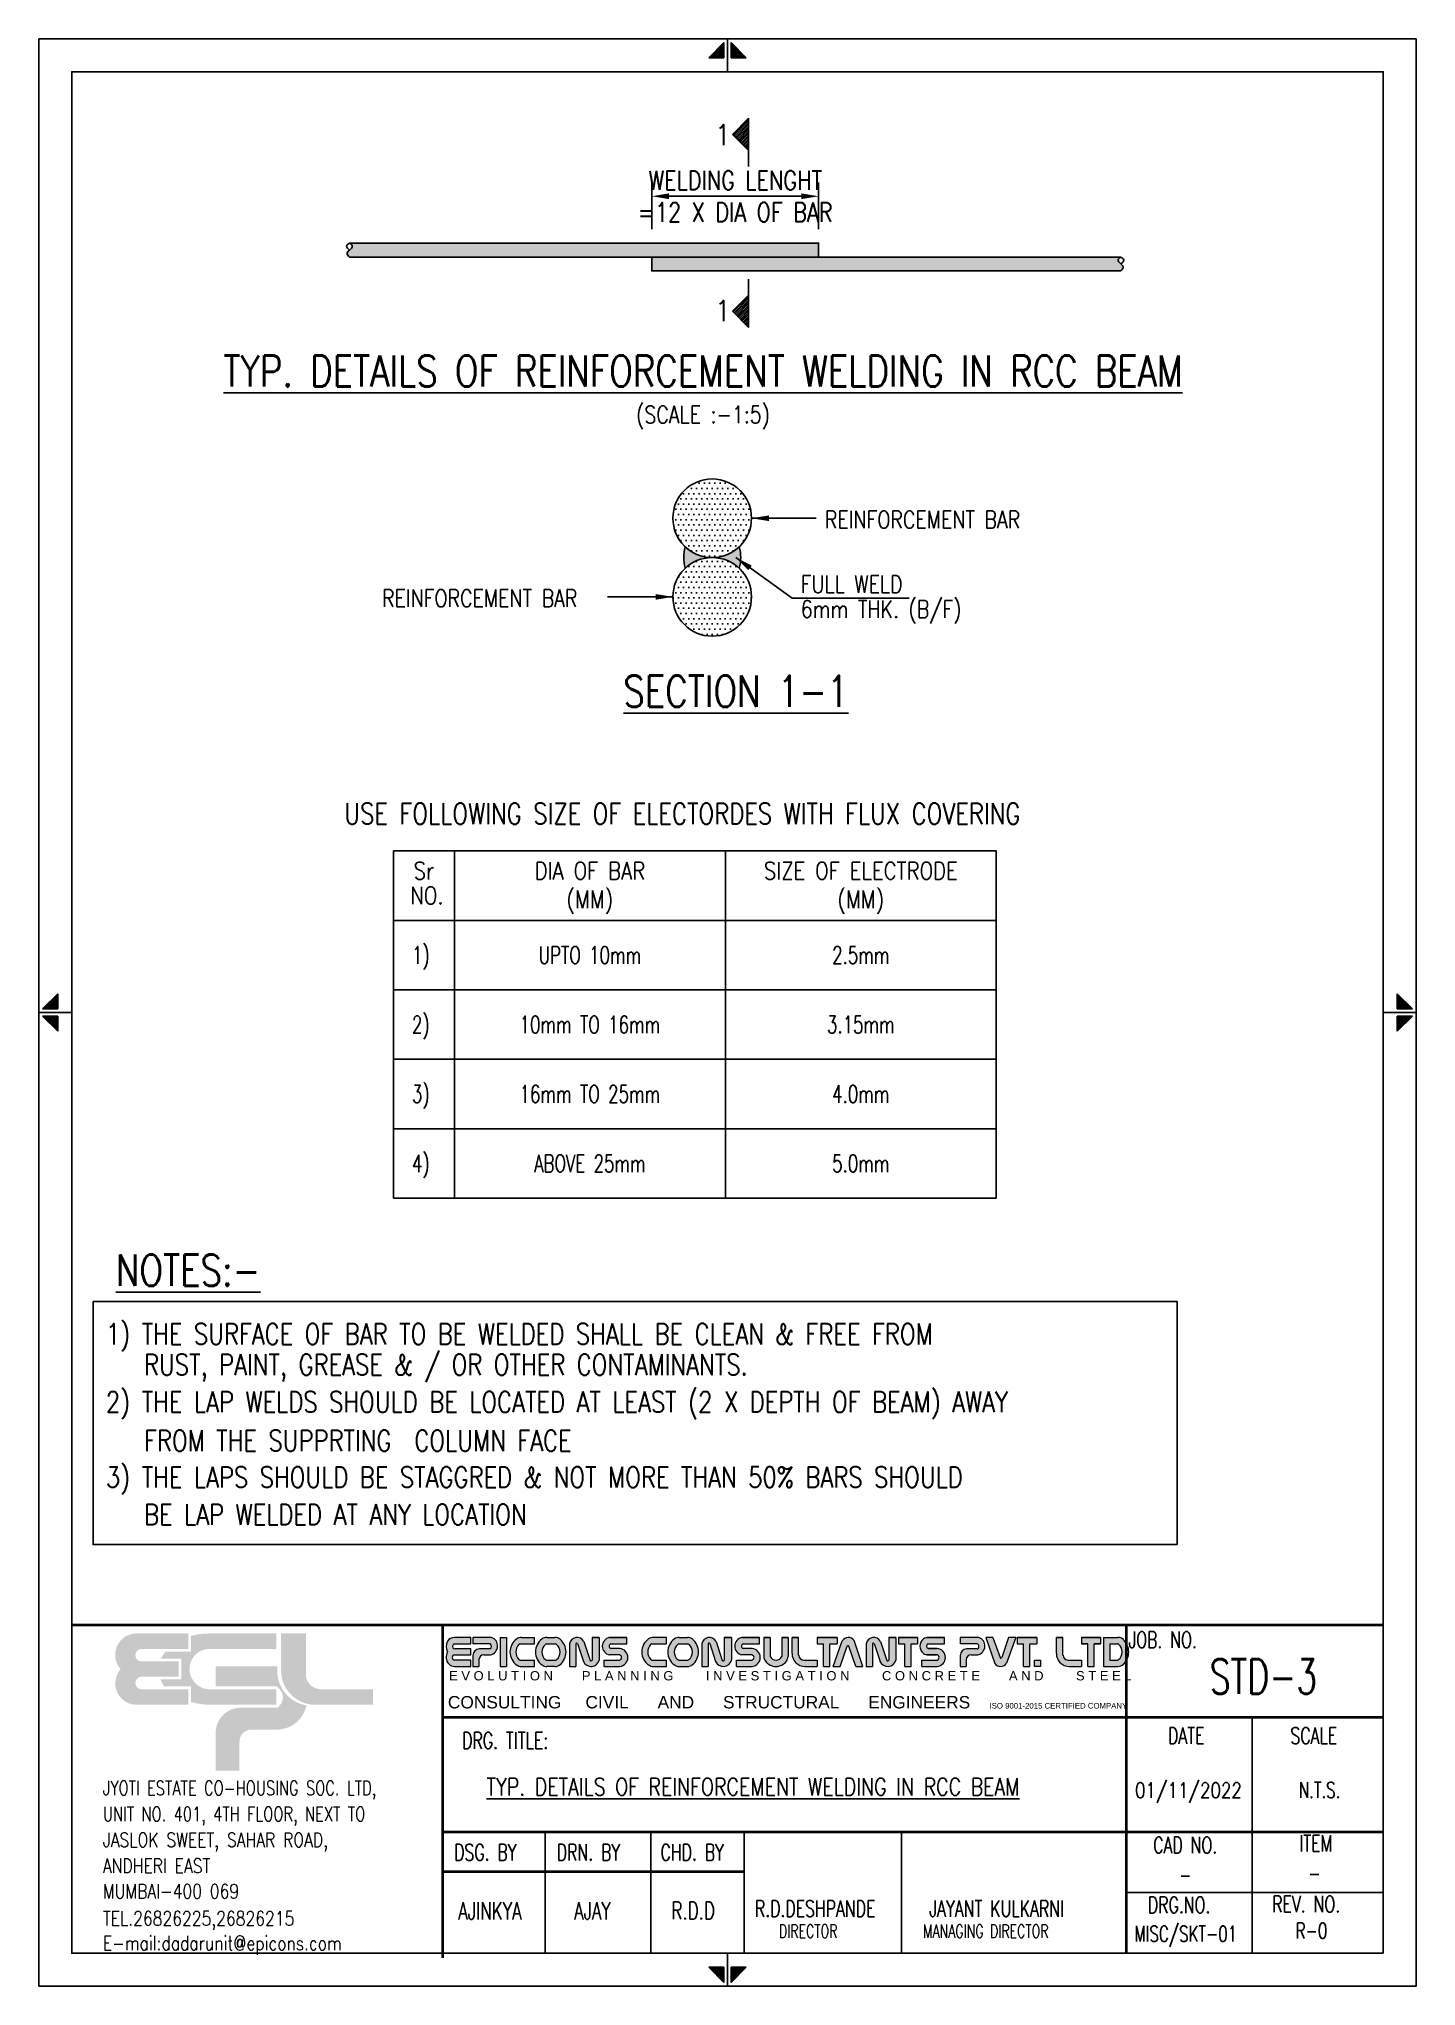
# Model space of a CAD drawing. Extents: x 482149 to 766876, y -388107 to -272741.
# Drawn here: x 510950 to 530774, y -388107 to -360072 of the extents above; entities that cross this region are included whole.
import ezdxf
from ezdxf.enums import TextEntityAlignment as Align
from ezdxf.lldxf.tags import DXFTag

# ---------------------------------------------------------------- set-up
doc = ezdxf.new("R2010")
doc.units = 0
doc.header["$LTSCALE"] = 500
doc.header["$MEASUREMENT"] = 0
doc.layers.get('DEFPOINTS').update_dxf_attribs({"color": 4})
doc.layers.add('00 ECPL LOGO', color=250, linetype='Continuous', lineweight=20)
doc.layers.add('00 ELEV-2', color=9, linetype='Continuous', lineweight=30)
for name, color, linetype in [('3CONRED', 1, 'Continuous'), ('CENTER LINE', 8, 'CENTER'), ('FRAME TABLE', 5, 'Continuous'), ('HACTH', 9, 'Continuous'), ('LINE CUT', 8, 'Continuous'), ('PNA', 10, 'Continuous'), ('REINFORCEMENT', 6, 'Continuous'), ('S-DIM-1', 5, 'Continuous'), ('S-MC', 3, 'Continuous'), ('S-SECTION MARK', 1, 'Continuous'), ('S-TEXT', 2, 'Continuous'), ('S-TEXT-1', 4, 'Continuous'), ('TEXT', 4, 'Continuous'), ('TEXT (SHEET)', 4, 'Continuous'), ('TEXT NORMAL', 4, 'Continuous'), ('TEXT SHEDULE BEAM', 4, 'Continuous'), ('TITLE', 4, 'Continuous')]:
    doc.layers.add(name, color=color, linetype=linetype)
doc.styles.add('ROMANS', font='simplex.shx', dxfattribs={"width": 0.8, "height": 275, "bigfont": 'bigfont.shx'})
doc.styles.add('SEC. TEXT', font='arial.ttf', dxfattribs={"height": 180})
tags = doc.linetypes.add('CENTER', pattern=[2, 1.25, -0.25, 0.25, -0.25]).pattern_tags.tags
tags[10:11] = [DXFTag(74, 4), DXFTag(75, 0), DXFTag(340, '0'), DXFTag(46, 1.0), DXFTag(50, 0.0), DXFTag(44, 0.0), DXFTag(45, 0.0)]
tags[8:9] = [DXFTag(74, 4), DXFTag(75, 0), DXFTag(340, '0'), DXFTag(46, 1.0), DXFTag(50, 0.0), DXFTag(44, 0.0), DXFTag(45, 0.0)]
tags[6:7] = [DXFTag(74, 4), DXFTag(75, 0), DXFTag(340, '0'), DXFTag(46, 1.0), DXFTag(50, 0.0), DXFTag(44, 0.0), DXFTag(45, 0.0)]
tags[4:5] = [DXFTag(74, 4), DXFTag(75, 0), DXFTag(340, '0'), DXFTag(46, 1.0), DXFTag(50, 0.0), DXFTag(44, 0.0), DXFTag(45, 0.0)]
doc.dimstyles.new('dim10', dxfattribs={"dimtxt": 250, "dimasz": 250, "dimexe": 200, "dimexo": 200, "dimgap": 100, "dimtad": 1, "dimdec": 0, "dimlfac": 0.1, "dimzin": 0, "dimdsep": 46, "dimtxsty": 'ROMANS', "dimcen": 0, "dimclrd": 5, "dimclre": 5, "dimclrt": 4, "dimadec": 0, "dimazin": 0, "dimtfac": 1, "dimtdec": 0, "dimtix": 1, "dimtofl": 0, "dimtmove": 2, "dimatfit": 3, "dimfxl": 0, "dimtolj": 1, "dimtzin": 0, "dimlwd": -1, "dimlwe": -1, "dimarcsym": 0})
doc.dimstyles.new('dim100', dxfattribs={"dimtxt": 250, "dimasz": 250, "dimexe": 200, "dimexo": 200, "dimgap": 100, "dimtad": 1, "dimdec": 0, "dimzin": 0, "dimdsep": 46, "dimtxsty": 'ROMANS', "dimcen": 0, "dimclrd": 5, "dimclre": 5, "dimclrt": 4, "dimadec": 0, "dimazin": 0, "dimtfac": 1, "dimtdec": 0, "dimtix": 1, "dimtofl": 0, "dimtmove": 2, "dimatfit": 3, "dimfxl": 0, "dimtolj": 1, "dimtzin": 0, "dimlwd": -1, "dimlwe": -1, "dimarcsym": 0})
doc.dimstyles.new('dim5', dxfattribs={"dimtxt": 250, "dimasz": 250, "dimexe": 200, "dimexo": 200, "dimgap": 100, "dimtad": 1, "dimdec": 0, "dimlfac": 0.05, "dimzin": 0, "dimdsep": 46, "dimtxsty": 'ROMANS', "dimcen": 0, "dimclrd": 5, "dimclre": 5, "dimclrt": 4, "dimadec": 0, "dimazin": 0, "dimtfac": 1, "dimtdec": 0, "dimtix": 1, "dimtofl": 0, "dimtmove": 2, "dimatfit": 3, "dimfxl": 0, "dimtolj": 1, "dimtzin": 0, "dimlwd": -1, "dimlwe": -1, "dimarcsym": 0})
pattern_1 = [(180, (527954.58, -322219.56), (-37.5, -75), [0, -75])]

msp = doc.modelspace()

# ---------------------------------------------------------------- texts
at = {"layer": 'S-DIM-1', "color": 4, "linetype": 'Continuous', "style": 'ROMANS', "width": 0.8}
for s, p in [('FULL WELD', (521916.35, -368048.284)), ('6mm THK. (B/F)', (521917.353, -368406.418))]:
    msp.add_text(s, height=250, dxfattribs=at).set_placement(p)
at = {"layer": 'S-SECTION MARK', "style": 'ROMANS', "width": 0.8}
msp.add_text('1', height=299.999, dxfattribs=at).set_placement((520792.751, -361452.682), align=Align.MIDDLE)
msp.add_text('1', height=299.999, rotation=360, dxfattribs=at).set_placement((520792.751, -363985.603), align=Align.MIDDLE)
at = {"layer": 'S-TEXT', "style": 'ROMANS', "width": 0.8}
for s, p in [('USE FOLLOWING SIZE OF ELECTORDES WITH FLUX COVERING ', (515346.871, -371377.292, -7.754)), ('1) THE SURFACE OF BAR TO BE WELDED SHALL BE CLEAN & FREE FROM', (511913.679, -378870.119, -7.754)), ('RUST, PAINT, GREASE & / OR OTHER CONTAMINANTS.', (512462.247, -379311.382, -7.754)), ('2) THE LAP WELDS SHOULD BE LOCATED AT LEAST (2 X DEPTH OF BEAM) AWAY ', (511913.679, -379846.473, -7.754)), ('FROM THE SUPPRTING  COLUMN FACE', (512462.247, -380405.22)), ('3) THE LAPS SHOULD BE STAGGRED & NOT MORE THAN 50% BARS SHOULD', (511913.679, -380930.731, -7.754)), ('BE LAP WELDED AT ANY LOCATION', (512462.247, -381467.865))]:
    msp.add_text(s, height=300.30612, dxfattribs=at).set_placement(p)
at = {"layer": 'S-TEXT', "style": 'ROMANS', "width": 0.83}
for s, p in [('Sr', (516491.682, -372049.105)), ('DIA OF BAR', (518881.743, -372049.105)), ('NO.', (516535.379, -372404.8)), ('(MM)', (518881.743, -372459.922))]:
    msp.add_text(s, height=250, dxfattribs=at).set_placement(p, align=Align.MIDDLE_CENTER)
for s, p in [('SIZE OF ELECTRODE', (522781.743, -372049.105)), ('(MM)', (522781.743, -372459.922))]:
    msp.add_text(s, height=250, rotation=360, dxfattribs=at).set_placement(p, align=Align.MIDDLE_CENTER)
at = {"layer": 'S-TEXT-1', "style": 'ROMANS', "width": 0.8}
for p in [(522264.494, -366992.79), (515889.951, -368124.822)]:
    msp.add_text('REINFORCEMENT BAR', height=250, dxfattribs=at).set_placement(p, align=Align.MIDDLE_LEFT)
at = {"layer": 'TEXT', "color": 1, "style": 'ROMANS', "width": 0.7}
msp.add_text('STD-3', height=500, dxfattribs=at).set_placement((527804.448, -383898.8, 0))
at = {"layer": 'TEXT', "color": 2, "style": 'ROMANS'}
for s, height, width, p in [('01/11/2022', 220, 0.8, (526728.07, -385398.064, 0)), ('N.T.S.', 225.949, 0.7, (529087.68, -385398.064, 0)), ('-', 225.949, 0.7, (527365.662, -386621.843, 0)), ('-', 225.949, 0.7, (529223.43, -386596.209, 0)), ('AJINKYA', 251.0544, 0.7, (516987.207, -387149.8, 0)), ('AJAY', 251.0544, 0.7, (518655.556, -387148.222, 0)), ('R.D.D', 251.0544, 0.7, (520055.947, -387146.572, 0)), ('MISC/SKT-01', 225.94899, 0.7, (526720.158, -387468.158, 0)), ('R-0', 225.949, 0.7, (529041.67, -387423.819, 0))]:
    msp.add_text(s, height=height, dxfattribs=dict(at, width=width)).set_placement(p)
at = {"layer": 'TEXT NORMAL', "insert": (520509.72, -365521.621), "char_height": 250, "attachment_point": 5, "style": 'ROMANS'}
msp.add_mtext('(SCALE :-1:5)', dxfattribs=at)
at = {"layer": 'TEXT SHEDULE BEAM', "style": 'ROMANS', "width": 0.7}
for s, p in [('1)', (516447.566, -373263.003)), ('UPTO 10mm', (518881.743, -373263.003)), ('2.5mm', (522781.743, -373263.003)), ('2)', (516447.566, -374263.003)), ('10mm TO 16mm', (518881.743, -374263.003)), ('3.15mm', (522781.743, -374263.003)), ('3)', (516447.566, -375263.003)), ('16mm TO 25mm', (518881.743, -375263.003)), ('4.0mm', (522781.743, -375263.003)), ('4)', (516447.566, -376263.003)), ('ABOVE 25mm', (518881.743, -376263.003)), ('5.0mm', (522781.743, -376263.003))]:
    msp.add_text(s, height=250, dxfattribs=at).set_placement(p, align=Align.MIDDLE_CENTER)
at = {"layer": 'TITLE', "style": 'ROMANS', "width": 0.8}
for s, p in [('%%UTYP. DETAILS OF REINFORCEMENT WELDING IN RCC BEAM', (520509.72, -364852.528)), ('%%USECTION 1-1', (520983.955, -369463.359))]:
    msp.add_text(s, height=450, dxfattribs=at).set_placement(p, align=Align.MIDDLE_CENTER)
msp.add_text('%%UNOTES:-', height=450, dxfattribs=at).set_placement((512056.668, -378025.678, 0))
at = {"layer": 'TITLE', "color": 6, "style": 'ROMANS', "width": 0.8}
msp.add_text('%%UTYP. DETAILS OF REINFORCEMENT WELDING IN RCC BEAM', height=250, dxfattribs=at).set_placement((517393.746, -385362.711, 0))

# ---------------------------------------------------------------- blocks, each defined once
blk = doc.blocks.new('MID')
at = {"layer": 'TEXT'}
for p, q in [((0, 0), (10, 0)), ((8.94, 1.07), (4.27, 5.74)), ((4.27, 5.74), (4.27, 1.07)), ((4.27, 1.07), (8.94, 1.07)), ((8.94, -1.07), (4.27, -5.74)), ((4.27, -1.07), (8.94, -1.07)), ((4.27, -5.74), (4.27, -1.07))]:
    blk.add_line(p, q, dxfattribs=at)
for points in [[(4.27, 5.74), (8.94, 1.07), (4.27, 1.07)], [(4.27, -5.74), (8.94, -1.07), (4.27, -1.07)]]:
    blk.add_solid(points, dxfattribs=at)
blk = doc.blocks.new('ecpl logo')
at = {"layer": '00 ECPL LOGO'}
for color, points in [(256, [(351, -827, 0.621111), (586, -1401), (1442, -1401), (1442, -1151), (682, -1151, -0.917622), (682, -948), (1285, -948), (1285, -702), (682, -702, -0.926164), (682, -501), (1442, -501), (1442, -251), (581, -251, 0.621111), (351, -827)]), (152, [(2940, -251), (2940, -863, 0.384329), (3453, -1401), (4422, -1401), (4422, -1151), (3582, -1151, -0.414214), (3340, -908), (3340, -251)]), (140, [(1887, -779), (1887, -1102), (2862, -1102, -0.232111), (2971, -1281, -0.194401), (2883, -1450), (2269, -1450, 0.364674), (1887, -1802), (1887, -2463), (2269, -2463), (2269, -1996, -0.414214), (2462, -1802), (2899, -1802, 0.338499), (3350, -1412, -0.371272), (2877, -839), (2877, -779)])]:
    blk.add_hatch(color=color, dxfattribs=at).paths.add_polyline_path(points)
h = blk.add_hatch(color=253, dxfattribs=at)
h.dxf.hatch_style = 1
h.paths.add_polyline_path([(995, -993, 0.07148), (1056, -1106), (1486, -1106), (1486, -1356, 0.065387), (1776, -1401), (2862, -1401), (2862, -1151), (1776, -1151, -0.910826), (1742, -501), (2862, -501), (2862, -251), (1776, -251, 0.069483), (1486, -291), (1486, -546), (1071, -546, 0.072407), (1003, -657), (1329, -657), (1329, -993)])
blk = doc.blocks.new('Prna4')
at = {"layer": '00 ECPL LOGO'}
h = blk.add_hatch(color=7, dxfattribs=at)
h.dxf.hatch_style = 1
h.paths.add_polyline_path([(-20439.15, 547.18), (-20439.15, 548.18), (-20441.64, 548.18, 0.261636), (-20442.69, 547.59, 0.285841), (-20442.68, 545.99, 0.344902), (-20442.5, 544.13, 0.204992), (-20441.61, 543.75), (-20439.15, 543.75), (-20439.15, 544.73), (-20441.55, 544.73, -1), (-20441.6, 545.52), (-20439.15, 545.52), (-20439.15, 546.43), (-20441.55, 546.43, -1), (-20441.56, 547.18)])
h = blk.add_hatch(color=7, dxfattribs=at)
h.dxf.hatch_style = 1
h.paths.add_polyline_path([(-20436, 548.18), (-20438.82, 548.18), (-20438.82, 547.18), (-20436.13, 547.18, -0.440545), (-20436.13, 546.43), (-20437.84, 546.43, 0.414214), (-20438.82, 545.44), (-20438.82, 543.75), (-20437.9, 543.75), (-20437.9, 544.79, -0.414214), (-20437.16, 545.52), (-20436.13, 545.52, 0.757811)])
h.paths.add_polyline_path([(-20433.7, 548.18), (-20434.66, 548.18), (-20434.66, 543.75), (-20433.7, 543.75)])
h.paths.add_polyline_path([(-20429.41, 548.18), (-20431.43, 548.18, 0.154275), (-20432.14, 547.95, 0.519672), (-20432.14, 543.97, 0.154275), (-20431.43, 543.75), (-20429.41, 543.75), (-20429.41, 544.73), (-20431.65, 544.73, -0.210356), (-20431.83, 544.81, -0.388707), (-20431.83, 547.1, -0.210356), (-20431.65, 547.18), (-20429.41, 547.18)])
h.paths.add_polyline_path([(-20426.31, 548.18), (-20427.56, 548.18, 0.159018), (-20428.28, 547.94, 0.507969), (-20428.28, 543.98, 0.159018), (-20427.56, 543.75), (-20426.31, 543.75, 0.173791), (-20425.52, 544.03, 0.472311), (-20425.52, 547.9, 0.173791)])
h.paths.add_polyline_path([(-20426.22, 547.18, -0.185052), (-20426.05, 547.11, -0.445894), (-20426.05, 544.79, -0.185052), (-20426.22, 544.73), (-20427.61, 544.73, -0.185052), (-20427.77, 544.79, -0.445894), (-20427.77, 547.11, -0.185052), (-20427.61, 547.18)], flags=16)
h.paths.add_polyline_path([(-20421.92, 547.58, 0.723435), (-20424.08, 547.18), (-20424.08, 543.75), (-20423.12, 543.75), (-20423.12, 547.18, -0.723435), (-20422.88, 547.27), (-20421.97, 544.52, 0.724077), (-20419.56, 544.73), (-20419.56, 548.18), (-20420.66, 548.18), (-20420.66, 544.74, -0.755661), (-20420.95, 544.65)])
h.paths.add_polyline_path([(-20415.34, 548.18), (-20418, 548.18, 0.823713), (-20418, 545.5), (-20416.43, 545.5, -0.713272), (-20416.43, 544.73), (-20418.81, 544.73), (-20418.81, 543.75), (-20416.43, 543.75, 0.900309), (-20416.43, 546.5), (-20417.8, 546.5, -0.746931), (-20417.8, 547.18), (-20415.34, 547.18)])
h = blk.add_hatch(color=7, dxfattribs=at)
h.dxf.hatch_style = 1
h.paths.add_polyline_path([(-20409.3, 548.18), (-20411.32, 548.18, 0.154275), (-20412.03, 547.95, 0.519672), (-20412.03, 543.97, 0.154275), (-20411.32, 543.75), (-20409.3, 543.75), (-20409.3, 544.73), (-20411.53, 544.73, -0.210932), (-20411.71, 544.81, -0.385278), (-20411.72, 547.09, -0.212895), (-20411.54, 547.18), (-20409.3, 547.18)])
h.paths.add_polyline_path([(-20405.34, 547.9, 0.173792), (-20406.12, 548.18), (-20407.37, 548.18, 0.159018), (-20408.1, 547.94, 0.507969), (-20408.1, 543.98, 0.159018), (-20407.37, 543.75), (-20406.12, 543.75, 0.173792), (-20405.34, 544.03, 0.472311)])
h.paths.add_polyline_path([(-20406.04, 547.18, -0.185053), (-20405.87, 547.11, -0.445893), (-20405.87, 544.79, -0.185053), (-20406.04, 544.73), (-20407.43, 544.73, -0.185053), (-20407.59, 544.79, -0.445893), (-20407.59, 547.11, -0.185053), (-20407.43, 547.18)], flags=16)
h.paths.add_polyline_path([(-20403.92, 547.18), (-20403.92, 543.75), (-20402.96, 543.75), (-20402.96, 547.18, -0.436861), (-20402.82, 547.32, -0.319738), (-20402.71, 547.24), (-20401.81, 544.52, 0.724077), (-20399.4, 544.73), (-20399.4, 548.18), (-20400.49, 548.18), (-20400.49, 544.74, -0.755661), (-20400.79, 544.65), (-20401.75, 547.58, 0.723435)])
h.paths.add_polyline_path([(-20395.14, 548.18), (-20397.8, 548.18, 0.823713), (-20397.8, 545.5), (-20396.23, 545.5, -0.713272), (-20396.23, 544.73), (-20398.62, 544.73), (-20398.62, 543.75), (-20396.23, 543.75, 0.900309), (-20396.23, 546.5), (-20397.61, 546.5, -0.746931), (-20397.61, 547.18), (-20395.14, 547.18)])
h.paths.add_polyline_path([(-20393.49, 548.18), (-20394.45, 548.18), (-20394.45, 545.28, 0.160106), (-20394.21, 544.56, 0.505303), (-20391.01, 544.56, 0.160106), (-20390.77, 545.28), (-20390.77, 548.18), (-20391.7, 548.18), (-20391.7, 545.29, -0.621318), (-20393.49, 545.29)])
h.paths.add_polyline_path([(-20389.15, 548.18), (-20390.15, 548.18), (-20390.15, 545.71, 0.414214), (-20388.19, 543.75), (-20386.33, 543.75), (-20386.33, 544.73), (-20388.41, 544.73, -0.414214), (-20389.15, 545.47)])
h.paths.add_polyline_path([(-20383.29, 548.18), (-20386.33, 548.18), (-20386.33, 547.2), (-20385.34, 547.2), (-20385.34, 543.75), (-20384.38, 543.75), (-20384.38, 547.2), (-20383.29, 547.2)])
h.paths.add_polyline_path([(-20380.69, 547.72, 0.539211), (-20382.5, 547.66), (-20383.91, 543.75), (-20382.8, 543.75), (-20381.74, 546.82, -0.708617), (-20381.51, 546.82), (-20380.41, 543.75), (-20379.34, 543.75)])
h.paths.add_polyline_path([(-20376.68, 547.58, 0.723435), (-20378.84, 547.18), (-20378.84, 543.75), (-20377.89, 543.75), (-20377.89, 547.18, -0.723435), (-20377.65, 547.27), (-20376.74, 544.52, 0.724077), (-20374.32, 544.73), (-20374.32, 548.18), (-20375.42, 548.18), (-20375.42, 544.74, -0.755661), (-20375.72, 544.65)])
h.paths.add_polyline_path([(-20371.03, 548.18), (-20373.93, 548.18), (-20373.93, 547.2), (-20372.94, 547.2), (-20372.94, 543.75), (-20371.98, 543.75), (-20371.98, 547.2), (-20371.03, 547.2)])
h.paths.add_polyline_path([(-20366.92, 548.18), (-20369.39, 548.18, 0.157568), (-20370.11, 547.94, 0.511532), (-20370.11, 545.73, 0.157569), (-20369.39, 545.5), (-20368.01, 545.5, -0.713272), (-20368.01, 544.73), (-20370.39, 544.73), (-20370.39, 543.75), (-20368.01, 543.75, 0.900308), (-20368.01, 546.5), (-20369.34, 546.5), (-20369.39, 546.5, -0.722204), (-20369.39, 547.2), (-20366.92, 547.2)])
h = blk.add_hatch(color=7, dxfattribs=at)
h.dxf.hatch_style = 1
h.paths.add_polyline_path([(-20361.68, 548.18), (-20364.51, 548.18), (-20364.51, 547.18), (-20361.93, 547.18, -0.270444), (-20361.72, 547.05, -0.26297), (-20361.72, 546.55, -0.270444), (-20361.93, 546.43), (-20363.53, 546.43, 0.414214), (-20364.51, 545.44), (-20364.51, 543.75), (-20363.59, 543.75), (-20363.59, 544.79, -0.414214), (-20362.85, 545.52), (-20361.82, 545.52, 0.757811)])
h.paths.add_polyline_path([(-20359.53, 548.18), (-20360.59, 548.18), (-20359.24, 544.21, 0.539211), (-20357.44, 544.26), (-20356.03, 548.18), (-20357.14, 548.18), (-20358.19, 545.1, -0.708617), (-20358.42, 545.1)])
h.paths.add_polyline_path([(-20352.81, 548.18), (-20355.85, 548.18), (-20355.85, 547.2), (-20354.86, 547.2), (-20354.86, 543.75), (-20353.9, 543.75), (-20353.9, 547.2), (-20352.81, 547.2)])
h.paths.add_polyline_path([(-20348.84, 548.18), (-20349.84, 548.18), (-20349.84, 545.71, 0.414214), (-20347.88, 543.75), (-20346.02, 543.75), (-20346.02, 544.73), (-20348.1, 544.73, -0.414214), (-20348.84, 545.47)])
h.paths.add_polyline_path([(-20352.27, 544.73), (-20353.18, 544.73), (-20353.18, 543.75), (-20352.27, 543.75)])
h = blk.add_hatch(color=7, dxfattribs=at)
h.dxf.hatch_style = 1
h.paths.add_polyline_path([(-20346.02, 548.18), (-20346.02, 547.2), (-20345.03, 547.2), (-20345.03, 543.75), (-20344.07, 543.75), (-20344.07, 547.2), (-20343.12, 547.2), (-20343.12, 548.18)])
h.paths.add_polyline_path([(-20342.64, 548.18), (-20342.64, 543.75), (-20340.47, 543.75, 0.189446), (-20339.64, 544.08, 0.435754), (-20339.64, 547.85, 0.189446), (-20340.47, 548.18)])
h.paths.add_polyline_path([(-20340.45, 547.2, -0.519112), (-20340.45, 544.73), (-20341.71, 544.73), (-20341.71, 547.2)], flags=16)
at = {"layer": '00 ECPL LOGO', "color": 7}
for p, q in [((-20439.15, 548.18), (-20441.64, 548.18)), ((-20441.55, 547.18), (-20439.15, 547.18)), ((-20439.15, 547.18), (-20439.15, 548.18)), ((-20436, 548.18), (-20438.82, 548.18)), ((-20438.82, 548.18), (-20438.82, 547.18)), ((-20436.13, 547.18), (-20438.82, 547.18)), ((-20434.66, 548.18), (-20433.7, 548.18)), ((-20434.66, 548.18), (-20434.66, 543.75)), ((-20433.7, 548.18), (-20433.7, 543.75)), ((-20431.65, 547.18), (-20429.41, 547.18)), ((-20431.43, 548.18), (-20429.41, 548.18)), ((-20429.41, 547.18), (-20429.41, 548.18)), ((-20427.61, 547.18), (-20426.22, 547.18)), ((-20427.56, 548.18), (-20426.31, 548.18)), ((-20424.08, 547.18), (-20424.08, 543.75)), ((-20423.12, 547.18), (-20423.12, 543.75)), ((-20422.88, 547.27), (-20421.97, 544.52)), ((-20421.92, 547.58), (-20420.95, 544.65)), ((-20420.66, 548.18), (-20419.56, 548.18)), ((-20419.56, 548.18), (-20420.66, 548.18)), ((-20420.66, 548.18), (-20420.66, 544.73)), ((-20419.56, 548.18), (-20419.56, 544.73)), ((-20419.56, 547.18), (-20419.56, 547.18)), ((-20418, 548.18), (-20415.34, 548.18)), ((-20415.34, 548.18), (-20418, 548.18)), ((-20417.8, 547.18), (-20415.34, 547.18)), ((-20416.43, 546.5), (-20417.8, 546.5)), ((-20415.34, 547.18), (-20415.34, 548.18)), ((-20411.54, 547.18), (-20409.3, 547.18)), ((-20409.3, 548.18), (-20411.32, 548.18)), ((-20409.3, 547.18), (-20409.3, 548.18)), ((-20407.43, 547.18), (-20406.04, 547.18)), ((-20407.37, 548.18), (-20406.12, 548.18)), ((-20403.92, 547.18), (-20403.92, 543.75)), ((-20402.96, 547.18), (-20402.96, 543.75)), ((-20402.71, 547.24), (-20401.81, 544.52)), ((-20401.75, 547.58), (-20400.79, 544.65)), ((-20400.49, 548.18), (-20399.4, 548.18)), ((-20400.49, 548.18), (-20399.4, 548.18)), ((-20399.4, 548.18), (-20400.49, 548.18)), ((-20400.49, 548.18), (-20400.49, 544.73)), ((-20399.4, 548.18), (-20399.4, 544.73)), ((-20399.4, 547.18), (-20399.4, 547.18)), ((-20397.8, 548.18), (-20395.14, 548.18)), ((-20397.8, 548.18), (-20395.14, 548.18)), ((-20395.14, 548.18), (-20397.8, 548.18)), ((-20397.61, 547.18), (-20395.14, 547.18)), ((-20396.23, 546.5), (-20397.61, 546.5)), ((-20395.14, 547.18), (-20395.14, 548.18)), ((-20394.45, 548.18), (-20393.49, 548.18)), ((-20393.49, 548.18), (-20394.45, 548.18)), ((-20394.45, 548.18), (-20394.45, 545.28)), ((-20393.49, 548.18), (-20393.49, 545.29)), ((-20391.7, 548.18), (-20390.77, 548.18)), ((-20390.77, 548.18), (-20391.7, 548.18)), ((-20391.7, 548.18), (-20391.7, 545.29)), ((-20390.77, 548.18), (-20390.77, 545.28)), ((-20390.15, 548.18), (-20389.15, 548.18)), ((-20389.15, 548.18), (-20390.15, 548.18)), ((-20390.15, 545.71), (-20390.15, 548.18)), ((-20389.15, 545.47), (-20389.15, 548.18)), ((-20386.33, 548.18), (-20383.29, 548.18)), ((-20383.29, 548.18), (-20386.33, 548.18)), ((-20386.33, 548.18), (-20386.33, 547.2)), ((-20386.33, 547.2), (-20385.34, 547.2)), ((-20385.34, 543.75), (-20385.34, 547.2)), ((-20384.38, 543.75), (-20384.38, 547.2)), ((-20384.38, 547.2), (-20383.29, 547.2)), ((-20383.91, 543.75), (-20382.5, 547.66)), ((-20383.29, 548.18), (-20383.29, 547.2)), ((-20382.8, 543.75), (-20381.74, 546.82)), ((-20380.41, 543.75), (-20381.51, 546.82)), ((-20379.34, 543.75), (-20380.69, 547.72)), ((-20378.84, 547.18), (-20378.84, 543.75)), ((-20377.89, 547.18), (-20377.89, 543.75)), ((-20377.65, 547.27), (-20376.74, 544.52)), ((-20376.68, 547.58), (-20375.72, 544.65)), ((-20375.42, 548.18), (-20374.32, 548.18)), ((-20375.42, 548.18), (-20374.32, 548.18)), ((-20374.32, 548.18), (-20375.42, 548.18)), ((-20375.42, 548.18), (-20374.32, 548.18)), ((-20375.42, 548.18), (-20375.42, 544.73)), ((-20374.32, 548.18), (-20374.32, 544.73)), ((-20374.32, 547.18), (-20374.32, 547.18)), ((-20373.93, 548.18), (-20371.03, 548.18)), ((-20371.03, 548.18), (-20373.93, 548.18)), ((-20373.93, 548.18), (-20371.03, 548.18)), ((-20373.93, 548.18), (-20371.03, 548.18)), ((-20371.03, 548.18), (-20373.93, 548.18)), ((-20373.93, 548.18), (-20373.93, 547.2)), ((-20373.93, 547.2), (-20372.94, 547.2)), ((-20373.93, 547.2), (-20372.94, 547.2)), ((-20372.94, 543.75), (-20372.94, 547.2)), ((-20371.98, 543.75), (-20371.98, 547.2)), ((-20371.98, 547.2), (-20371.03, 547.2)), ((-20371.98, 547.2), (-20371.03, 547.2)), ((-20371.03, 548.18), (-20371.03, 547.2)), ((-20369.58, 548.18), (-20366.92, 548.18)), ((-20369.58, 548.18), (-20366.92, 548.18)), ((-20366.92, 548.18), (-20369.39, 548.18)), ((-20369.39, 547.2), (-20366.92, 547.2)), ((-20368.01, 546.5), (-20369.39, 546.5)), ((-20369.34, 546.5), (-20368.01, 546.5)), ((-20366.92, 547.18), (-20366.92, 548.18)), ((-20361.68, 548.18), (-20364.51, 548.18)), ((-20364.51, 548.18), (-20364.51, 547.18)), ((-20361.93, 547.18), (-20364.51, 547.18)), ((-20359.53, 548.18), (-20360.59, 548.18)), ((-20359.53, 548.18), (-20360.59, 548.18)), ((-20360.59, 548.18), (-20359.24, 544.21)), ((-20359.53, 548.18), (-20358.42, 545.1)), ((-20357.14, 548.18), (-20358.19, 545.1)), ((-20356.03, 548.18), (-20357.44, 544.26)), ((-20356.03, 548.18), (-20357.14, 548.18)), ((-20356.65, 548.18), (-20357.14, 548.18)), ((-20356.03, 548.18), (-20357.14, 548.18)), ((-20355.85, 548.18), (-20352.81, 548.18)), ((-20352.81, 548.18), (-20355.85, 548.18)), ((-20355.85, 548.18), (-20352.81, 548.18)), ((-20355.85, 548.18), (-20352.81, 548.18)), ((-20355.85, 548.18), (-20352.81, 548.18)), ((-20355.85, 548.18), (-20355.85, 547.2)), ((-20355.85, 547.2), (-20354.86, 547.2)), ((-20355.85, 547.2), (-20354.86, 547.2)), ((-20354.86, 543.75), (-20354.86, 547.2)), ((-20353.9, 543.75), (-20353.9, 547.2)), ((-20353.9, 547.2), (-20352.81, 547.2)), ((-20353.9, 547.2), (-20352.81, 547.2)), ((-20352.81, 548.18), (-20352.81, 547.2)), ((-20349.84, 548.18), (-20348.84, 548.18)), ((-20348.84, 548.18), (-20349.84, 548.18)), ((-20349.84, 545.71), (-20349.84, 548.18)), ((-20348.84, 545.47), (-20348.84, 548.18)), ((-20346.02, 548.18), (-20343.12, 548.18)), ((-20343.12, 548.18), (-20346.02, 548.18)), ((-20346.02, 548.18), (-20346.02, 547.2)), ((-20346.02, 547.2), (-20345.03, 547.2)), ((-20345.03, 547.2), (-20346.02, 547.2)), ((-20345.03, 543.75), (-20345.03, 547.2)), ((-20344.07, 543.75), (-20344.07, 547.2)), ((-20344.07, 547.2), (-20343.12, 547.2)), ((-20344.07, 547.2), (-20343.12, 547.2)), ((-20343.12, 547.2), (-20344.07, 547.2)), ((-20343.12, 548.18), (-20343.12, 547.2)), ((-20342.64, 548.18), (-20340.47, 548.18)), ((-20342.64, 548.18), (-20342.64, 543.75)), ((-20341.71, 547.2), (-20341.71, 544.73)), ((-20341.71, 547.2), (-20340.53, 547.2)), ((-20441.61, 543.75), (-20439.15, 543.75)), ((-20441.6, 545.52), (-20439.15, 545.52)), ((-20439.15, 544.73), (-20441.6, 544.73)), ((-20439.15, 546.43), (-20441.55, 546.43)), ((-20439.15, 545.52), (-20439.15, 546.43)), ((-20439.15, 543.75), (-20439.15, 544.73)), ((-20438.82, 545.44), (-20438.82, 543.75)), ((-20438.82, 543.75), (-20437.9, 543.75)), ((-20437.9, 544.79), (-20437.9, 543.75)), ((-20436.13, 546.43), (-20437.84, 546.43)), ((-20437.16, 545.52), (-20436.13, 545.52)), ((-20434.66, 543.75), (-20433.7, 543.75)), ((-20431.65, 544.73), (-20429.41, 544.73)), ((-20431.43, 543.75), (-20429.41, 543.75)), ((-20429.41, 543.75), (-20429.41, 544.73)), ((-20427.61, 544.73), (-20426.22, 544.73)), ((-20426.31, 543.75), (-20427.56, 543.75)), ((-20424.08, 543.75), (-20423.12, 543.75)), ((-20420.85, 543.75), (-20420.66, 543.75)), ((-20420.66, 543.76), (-20420.66, 543.75)), ((-20419.56, 544.73), (-20419.56, 544.73)), ((-20418.81, 543.75), (-20418.81, 544.73)), ((-20418.81, 544.73), (-20416.43, 544.73)), ((-20418.81, 543.75), (-20416.43, 543.75)), ((-20418.81, 543.75), (-20416.43, 543.75)), ((-20416.43, 545.5), (-20418, 545.5)), ((-20411.53, 544.73), (-20409.3, 544.73)), ((-20411.32, 543.75), (-20409.3, 543.75)), ((-20409.3, 543.75), (-20409.3, 544.73)), ((-20407.43, 544.73), (-20406.04, 544.73)), ((-20407.37, 543.75), (-20406.12, 543.75)), ((-20403.92, 543.75), (-20402.96, 543.75)), ((-20403.92, 543.75), (-20402.96, 543.75)), ((-20403.92, 543.75), (-20402.96, 543.75)), ((-20398.62, 543.75), (-20398.62, 544.73)), ((-20398.62, 544.73), (-20396.23, 544.73)), ((-20398.62, 544.73), (-20396.23, 544.73)), ((-20398.62, 543.75), (-20396.23, 543.75)), ((-20398.62, 543.75), (-20396.23, 543.75)), ((-20398.62, 543.75), (-20396.23, 543.75)), ((-20396.23, 545.5), (-20397.8, 545.5)), ((-20388.41, 544.73), (-20386.33, 544.73)), ((-20388.19, 543.75), (-20386.33, 543.75)), ((-20388.19, 543.75), (-20386.33, 543.75)), ((-20386.33, 544.73), (-20386.33, 543.75)), ((-20385.34, 543.75), (-20384.38, 543.75)), ((-20385.34, 543.75), (-20384.38, 543.75)), ((-20383.91, 543.75), (-20382.8, 543.75)), ((-20383.29, 543.75), (-20382.8, 543.75)), ((-20380.41, 543.75), (-20379.34, 543.75)), ((-20380.41, 543.75), (-20379.34, 543.75)), ((-20378.84, 543.75), (-20377.89, 543.75)), ((-20378.84, 543.75), (-20377.89, 543.75)), ((-20378.84, 543.75), (-20377.89, 543.75)), ((-20374.32, 544.73), (-20374.32, 544.73)), ((-20372.94, 543.75), (-20371.98, 543.75)), ((-20372.94, 543.75), (-20371.98, 543.75)), ((-20372.94, 543.75), (-20371.98, 543.75)), ((-20372.94, 543.75), (-20371.98, 543.75)), ((-20370.39, 543.75), (-20370.39, 544.73)), ((-20370.39, 544.73), (-20368.01, 544.73)), ((-20370.39, 544.73), (-20368.01, 544.73)), ((-20370.39, 544.73), (-20368.01, 544.73)), ((-20370.39, 543.75), (-20368.01, 543.75)), ((-20370.39, 543.75), (-20368.01, 543.75)), ((-20370.39, 543.75), (-20368.01, 543.75)), ((-20370.39, 543.75), (-20368.01, 543.75)), ((-20370.39, 543.75), (-20368.01, 543.75)), ((-20368.01, 545.5), (-20369.58, 545.5)), ((-20369.39, 545.5), (-20368.12, 545.5)), ((-20364.51, 545.44), (-20364.51, 543.75)), ((-20364.51, 543.75), (-20363.59, 543.75)), ((-20363.59, 544.79), (-20363.59, 543.75)), ((-20361.93, 546.43), (-20363.53, 546.43)), ((-20362.85, 545.52), (-20361.82, 545.52)), ((-20354.86, 543.75), (-20353.9, 543.75)), ((-20354.86, 543.75), (-20353.9, 543.75)), ((-20354.86, 543.75), (-20353.9, 543.75)), ((-20348.1, 544.73), (-20346.02, 544.73)), ((-20347.88, 543.75), (-20346.02, 543.75)), ((-20347.88, 543.75), (-20346.02, 543.75)), ((-20346.02, 544.73), (-20346.02, 543.75)), ((-20345.03, 543.75), (-20344.07, 543.75)), ((-20345.03, 543.75), (-20344.07, 543.75)), ((-20345.03, 543.75), (-20344.07, 543.75)), ((-20345.03, 543.75), (-20344.07, 543.75)), ((-20344.88, 543.75), (-20344.07, 543.75)), ((-20344.88, 543.75), (-20344.07, 543.75)), ((-20344.88, 543.75), (-20344.07, 543.75)), ((-20344.88, 543.75), (-20344.07, 543.75)), ((-20342.64, 543.75), (-20340.47, 543.75)), ((-20341.71, 544.73), (-20340.53, 544.73))]:
    blk.add_line(p, q, dxfattribs=at)
blk.add_lwpolyline([(-20353.18, 544.73), (-20352.27, 544.73), (-20352.27, 543.75), (-20353.18, 543.75)], close=True, dxfattribs=at)
for centre, radius, start, end in [((-20441.4, 546.8), 1.51, 148.648, 212.4563), ((-20441.64, 546.95), 1.23, 90, 148.648), ((-20441.55, 546.8), 0.375, 88.7637, 271.2363), ((-20436.44, 546.87), 1.38, 282.7188, 71.3398), ((-20436.48, 546.8), 0.508, 312.4487, 47.5513), ((-20430.74, 545.96), 2.43, 125.0807, 234.9193), ((-20430.58, 545.95), 1.69, 137.5171, 222.4829), ((-20431.43, 546.95), 1.23, 90, 125.0807), ((-20431.65, 546.93), 0.246, 90, 137.5171), ((-20426.84, 545.96), 2.45, 126.1417, 233.8583), ((-20426.73, 545.95), 1.56, 131.9364, 228.0636), ((-20427.56, 546.95), 1.23, 90, 126.1417), ((-20427.61, 546.93), 0.246, 90, 131.9364), ((-20426.31, 546.95), 1.23, 50.5638, 90), ((-20426.22, 546.93), 0.246, 48.0636, 90), ((-20427.1, 545.95), 1.56, 311.9364, 48.0636), ((-20427.12, 545.96), 2.5, 309.4362, 50.5638), ((-20422.93, 547.02), 1.16, 28.75, 172.2831), ((-20422.99, 547.18), 0.137, 40.0191, 183.5523), ((-20417.73, 546.84), 1.36, 101.0425, 258.9575), ((-20417.7, 546.84), 0.355, 106.4856, 253.5144), ((-20416.57, 545.12), 1.38, 276.006, 83.994), ((-20410.63, 545.96), 2.43, 125.0807, 234.9193), ((-20410.46, 545.96), 1.7, 138.0741, 222.3563), ((-20411.32, 546.95), 1.23, 90, 125.0807), ((-20411.54, 546.93), 0.246, 90, 138.0741), ((-20406.65, 545.96), 2.45, 126.1417, 233.8583), ((-20406.55, 545.95), 1.56, 131.9364, 228.0636), ((-20407.37, 546.95), 1.23, 90, 126.1417), ((-20407.43, 546.93), 0.246, 90, 131.9364), ((-20406.12, 546.95), 1.23, 50.5638, 90), ((-20406.04, 546.93), 0.246, 48.0636, 90), ((-20406.91, 545.95), 1.56, 311.9364, 48.0636), ((-20406.93, 545.96), 2.5, 309.4362, 50.5638), ((-20402.77, 547.02), 1.16, 28.75, 172.2831), ((-20402.82, 547.18), 0.137, 89.1577, 183.5523), ((-20402.82, 547.2), 0.123, 18.2334, 89.1577), ((-20397.54, 546.84), 1.36, 101.0425, 258.9575), ((-20397.51, 546.84), 0.355, 106.4856, 253.5144), ((-20396.38, 545.12), 1.38, 276.006, 83.994), ((-20381.58, 547.09), 1.08, 35.166, 148.5022), ((-20381.63, 546.78), 0.123, 19.7665, 161.0546), ((-20377.69, 547.02), 1.16, 28.75, 172.2831), ((-20377.75, 547.18), 0.137, 40.0191, 183.5523), ((-20369.32, 546.84), 1.36, 125.818, 234.182), ((-20369.39, 546.95), 1.23, 90, 125.818), ((-20369.27, 546.85), 0.371, 108.3261, 238.1957), ((-20369.34, 546.74), 0.246, 238.1957, 270), ((-20368.15, 545.12), 1.38, 276.006, 83.994), ((-20361.93, 546.93), 0.246, 29.4672, 90), ((-20361.93, 546.67), 0.246, 270, 330.5328), ((-20362.12, 546.87), 1.38, 282.7188, 71.3398), ((-20362.16, 546.8), 0.508, 330.5328, 29.4672), ((-20340.53, 546.95), 0.246, 51.4816, 90), ((-20340.47, 546.95), 1.23, 47.0907, 90), ((-20341.32, 545.97), 1.51, 308.5184, 51.4816), ((-20341.39, 545.96), 2.57, 312.9093, 47.0907), ((-20441.4, 545.17), 1.51, 147.5437, 223.6612), ((-20441.61, 544.98), 1.23, 223.6612, 270), ((-20441.57, 545.13), 0.397, 94.0242, 265.9758), ((-20437.84, 545.44), 0.983, 90, 180), ((-20437.16, 544.79), 0.737, 90, 180), ((-20431.43, 544.98), 1.23, 234.9193, 270), ((-20431.65, 544.98), 0.246, 222.4829, 270), ((-20427.56, 544.98), 1.23, 233.8583, 270), ((-20427.61, 544.98), 0.246, 228.0636, 270), ((-20426.31, 544.98), 1.23, 270, 309.4362), ((-20426.22, 544.98), 0.246, 270, 311.9364), ((-20420.8, 545.02), 1.28, 203.2219, 346.755), ((-20420.82, 544.74), 0.161, 214.0796, 357.6127), ((-20416.56, 545.12), 0.408, 289.0016, 70.9984), ((-20411.32, 544.98), 1.23, 234.9193, 270), ((-20411.53, 544.98), 0.246, 222.3563, 270), ((-20407.37, 544.98), 1.23, 233.8583, 270), ((-20407.43, 544.98), 0.246, 228.0636, 270), ((-20406.12, 544.98), 1.23, 270, 309.4362), ((-20406.04, 544.98), 0.246, 270, 311.9364), ((-20400.64, 545.02), 1.28, 203.2219, 346.8516), ((-20400.66, 544.74), 0.161, 214.0796, 357.6127), ((-20396.36, 545.12), 0.408, 289.0016, 70.9984), ((-20393.22, 545.28), 1.23, 180, 216.3848), ((-20392.61, 545.73), 1.98, 216.3848, 323.6152), ((-20392.6, 545.73), 1, 206.2931, 333.7069), ((-20392, 545.28), 1.23, 323.6152, 0), ((-20388.19, 545.71), 1.97, 180, 270), ((-20388.41, 545.47), 0.737, 180, 270), ((-20375.57, 545.02), 1.28, 203.2219, 346.755), ((-20375.58, 544.74), 0.161, 214.0796, 357.6127), ((-20369.39, 546.73), 1.23, 234.182, 270), ((-20368.14, 545.12), 0.408, 289.0016, 70.9984), ((-20363.53, 545.44), 0.983, 90, 180), ((-20362.85, 544.79), 0.737, 90, 180), ((-20358.36, 544.83), 1.08, 215.166, 328.5022), ((-20358.31, 545.14), 0.123, 199.7665, 341.0546), ((-20347.88, 545.71), 1.97, 180, 270), ((-20348.1, 545.47), 0.737, 180, 270), ((-20340.53, 544.98), 0.246, 270, 308.5184), ((-20340.47, 544.98), 1.23, 270, 312.9093)]:
    blk.add_arc(centre, radius, start, end, dxfattribs=at)
at = {"layer": '3CONRED'}
blk.add_line((-20300, 509.25), (-20339.18, 509.25), dxfattribs=at)
at = {"layer": 'PNA', "color": 5}
for p, q in [((-20320, 500), (-20320, 536)), ((-20427.8, 500), (-20427.8, 518.5)), ((-20411.68, 500), (-20411.68, 518.5)), ((-20397.46, 500), (-20397.46, 518.5)), ((-20373.46, 500), (-20373.46, 518.5))]:
    blk.add_line(p, q, dxfattribs=at)
at = {"layer": 'PNA', "color": 4}
blk.add_lwpolyline([(-20295, 495), (-20505, 495), (-20505, 792), (-20295, 792)], close=True, dxfattribs=at)
at = {"layer": 'PNA', "color": 3}
blk.add_lwpolyline([(-20300, 500), (-20500, 500), (-20500, 787), (-20300, 787)], close=True, dxfattribs=at)
at = {"layer": 'PNA', "color": 1}
for points, const_width in [([(-20500, 550.06), (-20300, 550.06)], 0.4), ([(-20443.46, 499.27), (-20443.46, 550.06)], 0.406), ([(-20443.46, 500), (-20443.46, 550.06)], 0.4), ([(-20339.18, 500), (-20339.18, 550.06)], 0.4), ([(-20443.46, 536), (-20300, 536)], 0.4), ([(-20443.46, 518.5), (-20300, 518.5)], 0.4), ([(-20443.46, 512.45), (-20397.46, 512.45)], 0.4)]:
    blk.add_lwpolyline(points, dxfattribs=dict(at, const_width=const_width))
at = {"layer": '00 ELEV-2', "xscale": 0.0094500950509946, "yscale": 0.0094500950509946, "zscale": 0.0094500950509946}
blk.add_blockref('ecpl logo', (-20495.86, 551.15), dxfattribs=at)
at = {"layer": 'TEXT (SHEET)', "color": 4, "yscale": 0.5, "zscale": 0.5, "rotation": 270}
for p, xscale in [((-20400, 787), -0.5), ((-20400, 500), 0.5)]:
    blk.add_blockref('MID', p, dxfattribs=dict(at, xscale=xscale))
at = {"layer": 'TEXT (SHEET)', "color": 4, "yscale": 0.5, "zscale": 0.5}
for p, xscale in [((-20500, 643.5), -0.5), ((-20300, 643.5), 0.5)]:
    blk.add_blockref('MID', p, dxfattribs=dict(at, xscale=xscale))
at = {"layer": '00 ECPL LOGO', "color": 7, "attachment_point": 1, "style": 'SEC. TEXT'}
for s, insert, char_height, width in [('E V O L U T I O N        P L A N N I N G         I N V E S T I G A T I O N         C O N C R E T E        A N D         S T E E L', (-20442.46, 543.04), 1.41751, 4210.0387), ('CONSULTING     CIVIL      AND      STRUCTURAL      ENGINEERS', (-20442.64, 539.24), 1.89, 4685.0096), ('ISO 9001-2015 CERTIFIED COMPANY', (-20360.04, 538.18), 0.8505, 4104.0676)]:
    blk.add_mtext(s, dxfattribs=dict(at, insert=insert, char_height=char_height, width=width))
at = {"layer": 'S-TEXT-1', "style": 'ROMANS'}
for s, height, width, p in [('JYOTI ESTATE CO-HOUSING SOC. LTD,', 2.1797, 0.75, (-20495.25, 524.11, 0.06)), ('UNIT NO. 401, 4TH FLOOR, NEXT TO', 2.1797, 0.75, (-20495.25, 520.16, 0.06)), ('JASLOK SWEET, SAHAR ROAD,', 2.1718, 0.8, (-20495.25, 516.21, 0.06)), ('ANDHERI EAST', 2.1718, 0.8, (-20495.25, 512.26, 0.06)), ('MUMBAI-400 069', 2.1718, 0.8, (-20495.25, 508.37, 0.06)), ('TEL.26826225,26826215', 2.1718, 0.8, (-20495.25, 504.23, 0.06)), ('E-mail:dadarunit@epicons.com', 2.1718, 0.8, (-20495.25, 500.47, 0.06))]:
    blk.add_text(s, height=height, dxfattribs=dict(at, width=width)).set_placement(p)
at = {"layer": 'TEXT (SHEET)', "style": 'ROMANS', "width": 0.7}
for s, height, p in [(' JOB. NO.', 2.5, (-20340.06, 546.57)), (' DRG. TITLE:', 2.5, (-20441.66, 531.21)), ('DATE', 2.5, (-20332.82, 531.94)), ('SCALE', 2.5, (-20314.15, 531.94)), ('CAD NO.', 2.5, (-20335.07, 515.25)), ('ITEM', 2.5, (-20312.79, 515.5)), (' DRG.NO.', 2.5, (-20337.09, 506.13)), (' REV. NO.', 2.5, (-20318.12, 506.25)), ('DIRECTOR', 2, (-20392.17, 502.38)), (' MANAGING DIRECTOR', 2, (-20371.14, 502.38))]:
    blk.add_text(s, height=height, dxfattribs=at).set_placement(p)
at = {"layer": 'TEXT NORMAL', "style": 'ROMANS', "width": 0.7}
for s, p in [(' DSG. BY', (-20442.88, 514.15)), (' DRN. BY', (-20427.23, 514.15)), (' CHD. BY', (-20411.41, 514.15))]:
    blk.add_text(s, height=2.5, dxfattribs=at).set_placement(p)
at = {"layer": 'TITLE', "color": 4, "style": 'ROMANS', "width": 0.7}
for s, p in [('R.D.DESHPANDE', (-20395.82, 505.57)), (' JAYANT KULKARNI', (-20370.43, 505.57))]:
    blk.add_text(s, height=2.5, dxfattribs=at).set_placement(p)
blk = doc.blocks.new('*D176')
at = {"layer": 'DEFPOINTS', "color": 0}
for p in [(522174, -362337), (519772, -363012), (522174, -363012)]:
    blk.add_point(p, dxfattribs=at)
at = {"layer": 'S-DIM-1', "color": 5}
for p, q in [((519772, -362812), (519772, -362137)), ((522174, -362812), (522174, -362137)), ((520022, -362337), (521924, -362337))]:
    blk.add_line(p, q, dxfattribs=at)
for points in [[(520022, -362295), (520022, -362378), (519772, -362337)], [(521924, -362378), (521924, -362295), (522174, -362337)]]:
    blk.add_solid(points, dxfattribs=at)
at = {"layer": 'S-DIM-1', "color": 4, "insert": (520973, -362337), "char_height": 275, "attachment_point": 5, "style": 'ROMANS'}
blk.add_mtext('\\A1;WELDING LENGHT\\P=12 X DIA OF BAR', dxfattribs=at)

# ---------------------------------------------------------------- dimensions: what is measured, and where the dimension line sits
at = {"layer": 'S-DIM-1'}
dim = msp.add_linear_dim(base=(522174.134, -362336.731), p1=(519771.849, -363011.798), p2=(522174.134, -363011.798), text='WELDING LENGHT\\X=12 X DIA OF BAR', dimstyle='dim5', override={"dimtxsty": 'ROMANS'}, dxfattribs=at)
dim.commit()
dim.dimension.update_dxf_attribs({"geometry": '*D176', "text_midpoint": (520972.991, -362336.731), "dimtype": 160})

# ---------------------------------------------------------------- hatches: boundary and pattern name
at = {"layer": 'CENTER LINE'}
h = msp.add_hatch(color=256, dxfattribs=at)
h.dxf.hatch_style = 1
h.paths.add_polyline_path([(520252.953, -367693.774, -0.139426366), (520252.953, -367384.124, 0.191706248), (520641.921, -367538.949, 0.191706248)])
h = msp.add_hatch(color=256, dxfattribs=at)
h.dxf.hatch_style = 1
h.paths.add_polyline_path([(521030.89, -367693.774, 0.139426366), (521030.89, -367384.124, -0.191706248), (520641.921, -367538.949, -0.191706248)])
at = {"layer": 'HACTH'}
h = msp.add_hatch(dxfattribs=at)
h.set_pattern_fill('DOTS', color=256, scale=625, style=0)
h.set_pattern_definition([(180, (48790148.67, -12250651.56), (-19.53125, -39.0625), [0, -39.0625])])
h.paths.add_polyline_path([(515967.106, -363011.798), (518955.234, -363011.798), (518955.234, -363211.798), (515967.106, -363211.798)])
edge = h.paths.add_edge_path()
edge.add_spline(control_points=[(515420.709, -363211.798), (515403.479, -363192.247), (515372.148, -363156.696), (515404.865, -363126.244), (515420.709, -363111.798)], knot_values=[5.206597709, 5.206597709, 5.206597709, 5.206597709, 7.831439148, 9.979623282, 9.979623282, 9.979623282, 9.979623282], degree=3, periodic=0)
edge.add_spline(control_points=[(515420.709, -363111.798), (515441.634, -363092.718), (515483.618, -363055.33), (515440.385, -363025.413), (515420.709, -363011.798)], knot_values=[0, 0, 0, 0, 2.837037018, 5.20659771, 5.20659771, 5.20659771, 5.20659771], degree=3, periodic=0)
edge.add_line((515420.709, -363011.798), (515967.106, -363011.798))
edge.add_line((515967.106, -363011.798), (515967.106, -363211.798))
edge.add_line((515967.106, -363211.798), (515420.709, -363211.798))
h.paths.add_polyline_path([(518955.234, -363011.798), (522174.134, -363011.798), (522174.134, -363211.798), (518955.234, -363211.798)])
h = msp.add_hatch(dxfattribs=at)
h.set_pattern_fill('DOTS', color=256, scale=625, angle=180, style=0)
h.set_pattern_definition([(180, (48797810.347, -12250851.56), (-19.53125, -39.0625), [0, -39.0625])])
h.paths.add_polyline_path([(525981.413, -363211.798), (522993.286, -363211.798), (522993.286, -363411.798), (525981.413, -363411.798)])
edge = h.paths.add_edge_path()
edge.add_spline(control_points=[(526527.81, -363411.798), (526545.04, -363392.247), (526576.371, -363356.696), (526543.654, -363326.244), (526527.81, -363311.798)], knot_values=[5.206597709, 5.206597709, 5.206597709, 5.206597709, 7.831439148, 9.979623282, 9.979623282, 9.979623282, 9.979623282], degree=3, periodic=0)
edge.add_spline(control_points=[(526527.81, -363311.798), (526506.885, -363292.718), (526464.901, -363255.33), (526508.134, -363225.413), (526527.81, -363211.798)], knot_values=[0, 0, 0, 0, 2.837037018, 5.20659771, 5.20659771, 5.20659771, 5.20659771], degree=3, periodic=0)
edge.add_line((526527.81, -363211.798), (525981.413, -363211.798))
edge.add_line((525981.413, -363211.798), (525981.413, -363411.798))
edge.add_line((525981.413, -363411.798), (526527.81, -363411.798))
h.paths.add_polyline_path([(522993.286, -363211.798), (519771.849, -363211.798), (519771.849, -363411.798), (522993.286, -363411.798)])
h = msp.add_hatch(dxfattribs=at)
h.set_pattern_fill('DOTS', color=256, scale=1200, angle=180, style=0)
h.set_pattern_definition(pattern_1)
edge = h.paths.add_edge_path()
edge.add_ellipse((520641.921, -366972.933), major_axis=(566.016, 0), ratio=1, start_angle=0, end_angle=360)
h = msp.add_hatch(dxfattribs=at)
h.set_pattern_fill('DOTS', color=256, scale=1200, angle=180, style=0)
h.set_pattern_definition(pattern_1)
h.paths.add_polyline_path([(521207.937, -368104.965, 1), (520075.905, -368104.965, 1)])
at = {"layer": 'S-SECTION MARK', "ltscale": 5}
h = msp.add_hatch(dxfattribs=at)
h.set_pattern_fill('ANSI31', color=256, scale=147.777398, angle=270, style=0)
h.set_pattern_definition([(225, (522741.45, -295881.76), (-13.0618, 13.0618), [])])
h.paths.add_polyline_path([(520936.215, -361445.128), (521165.183, -361212.101), (521165.183, -361678.156)])
h = msp.add_hatch(dxfattribs=at)
h.set_pattern_fill('ANSI31', color=256, scale=147.777398, angle=90, style=0)
h.set_pattern_definition([(225, (522741.45, -296867.07), (-13.0618, 13.0618), [])])
h.paths.add_polyline_path([(520936.215, -363993.157), (521165.183, -364226.184), (521165.183, -363760.13)])

# ---------------------------------------------------------------- linework, layer by layer
at = {"layer": 'CENTER LINE'}
for centre, start, end in [((520797.382, -367538.949), 164.1252543, 195.8747457), ((520486.46, -367538.949), 344.1252543, 15.8747457)]:
    msp.add_arc(centre, 566.016, start, end, dxfattribs=at)
at = {"layer": 'FRAME TABLE', "color": 7}
for p, q in [((516054.361, -371763.003), (524731.743, -371763.003)), ((516054.361, -371763.003), (524731.743, -371763.003)), ((516054.361, -371763.003), (516054.361, -376763.003)), ((516931.743, -371763.003), (516931.743, -376763.003)), ((520831.743, -371763.003), (520831.743, -376763.003)), ((524731.743, -371763.003), (524731.743, -376763.003)), ((516054.361, -372763.003), (524731.743, -372763.003)), ((516054.361, -376763.003), (524731.743, -376763.003))]:
    msp.add_line(p, q, dxfattribs=at)
at = {"layer": 'FRAME TABLE'}
for p, q in [((516054.361, -373763.003), (524731.743, -373763.003)), ((516054.361, -374763.003), (524731.743, -374763.003)), ((516054.361, -374763.003), (524731.743, -374763.003)), ((516054.361, -374763.003), (524731.743, -374763.003)), ((516054.361, -375763.003), (524731.743, -375763.003))]:
    msp.add_line(p, q, dxfattribs=at)
at = {"layer": 'FRAME TABLE', "color": 7}
msp.add_lwpolyline([(511728.883, -378249.246), (527333.032, -378249.246), (527333.032, -381751.501), (511728.883, -381751.501)], close=True, dxfattribs=at)
at = {"layer": 'LINE CUT'}
for points in [[(515420.074, -363011.798), (515400.398, -363025.413), (515357.165, -363055.33), (515399.149, -363092.718), (515420.074, -363111.798)], [(526525.909, -363211.798), (526545.585, -363225.413), (526588.818, -363255.33), (526546.834, -363292.718), (526525.909, -363311.798)]]:
    msp.add_open_spline(points, degree=3, knots=[0, 0, 0, 0, 1.184780346, 2.603298855, 2.603298855, 2.603298855, 2.603298855], dxfattribs=at)
for points in [[(515420.074, -363011.798), (515461.45, -363054.192), (515420.074, -363111.798), (515387.753, -363154.688), (515420.074, -363211.798)], [(526525.909, -363211.798), (526484.532, -363254.192), (526525.909, -363311.798), (526558.229, -363354.688), (526525.909, -363411.798)]]:
    msp.add_spline(points, degree=3, dxfattribs=at)
at = {"layer": 'REINFORCEMENT'}
for points in [[(515420.074, -363011.798), (522174.134, -363011.798), (522174.134, -363211.798), (515420.074, -363211.798)], [(526525.909, -363211.798), (519771.849, -363211.798), (519771.849, -363411.798), (526525.909, -363411.798)]]:
    msp.add_lwpolyline(points, dxfattribs=at)
at = {"layer": 'REINFORCEMENT', "linetype": 'Continuous'}
for centre in [(520641.921, -366972.933), (520641.921, -368104.965)]:
    msp.add_circle(centre, 566.016, dxfattribs=at)
at = {"layer": 'S-SECTION MARK'}
for p, q in [((521165.183, -361212.101), (520936.215, -361445.128)), ((521165.183, -361908.836), (521165.183, -361212.101)), ((521165.183, -361678.156), (520936.215, -361445.128)), ((521165.183, -363529.449), (521165.183, -364226.184)), ((521165.183, -363760.13), (520936.215, -363993.157)), ((521165.183, -364226.184), (520936.215, -363993.157))]:
    msp.add_line(p, q, dxfattribs=at)

# ---------------------------------------------------------------- block references
at = {"layer": 'PNA', "ltscale": 500, "xscale": 94.39646515364528, "yscale": 94.39646515364528, "zscale": 94.39646515364528}
msp.add_blockref('Prna4', (2446549.888, -434833.627, 0), dxfattribs=at)

msp.set_redraw_order([(e.dxf.handle, doc.entitydb.next_handle()) for e in msp.query("TEXT MTEXT ATTDEF DIMENSION ARC_DIMENSION")])  # texts and dimensions are drawn at this point

# ---------------------------------------------------------------- leaders
at = {"layer": 'CENTER LINE'}
for points in [[(521207.937, -366972.933), (522139.965, -366972.933)], [(520075.905, -368104.965), (519135.033, -368104.965)]]:
    msp.add_leader(points, dimstyle='dim100', override={"dimgap": 100, "dimtad": 0}, dxfattribs=at)
at = {"layer": 'S-MC'}
msp.add_leader([(520983.486, -367539.727), (521791.307, -368122.913), (523474.783, -368122.913)], dimstyle='dim10', override={"dimgap": 100, "dimtad": 0}, dxfattribs=at)

doc.saveas('drawing.dxf')
